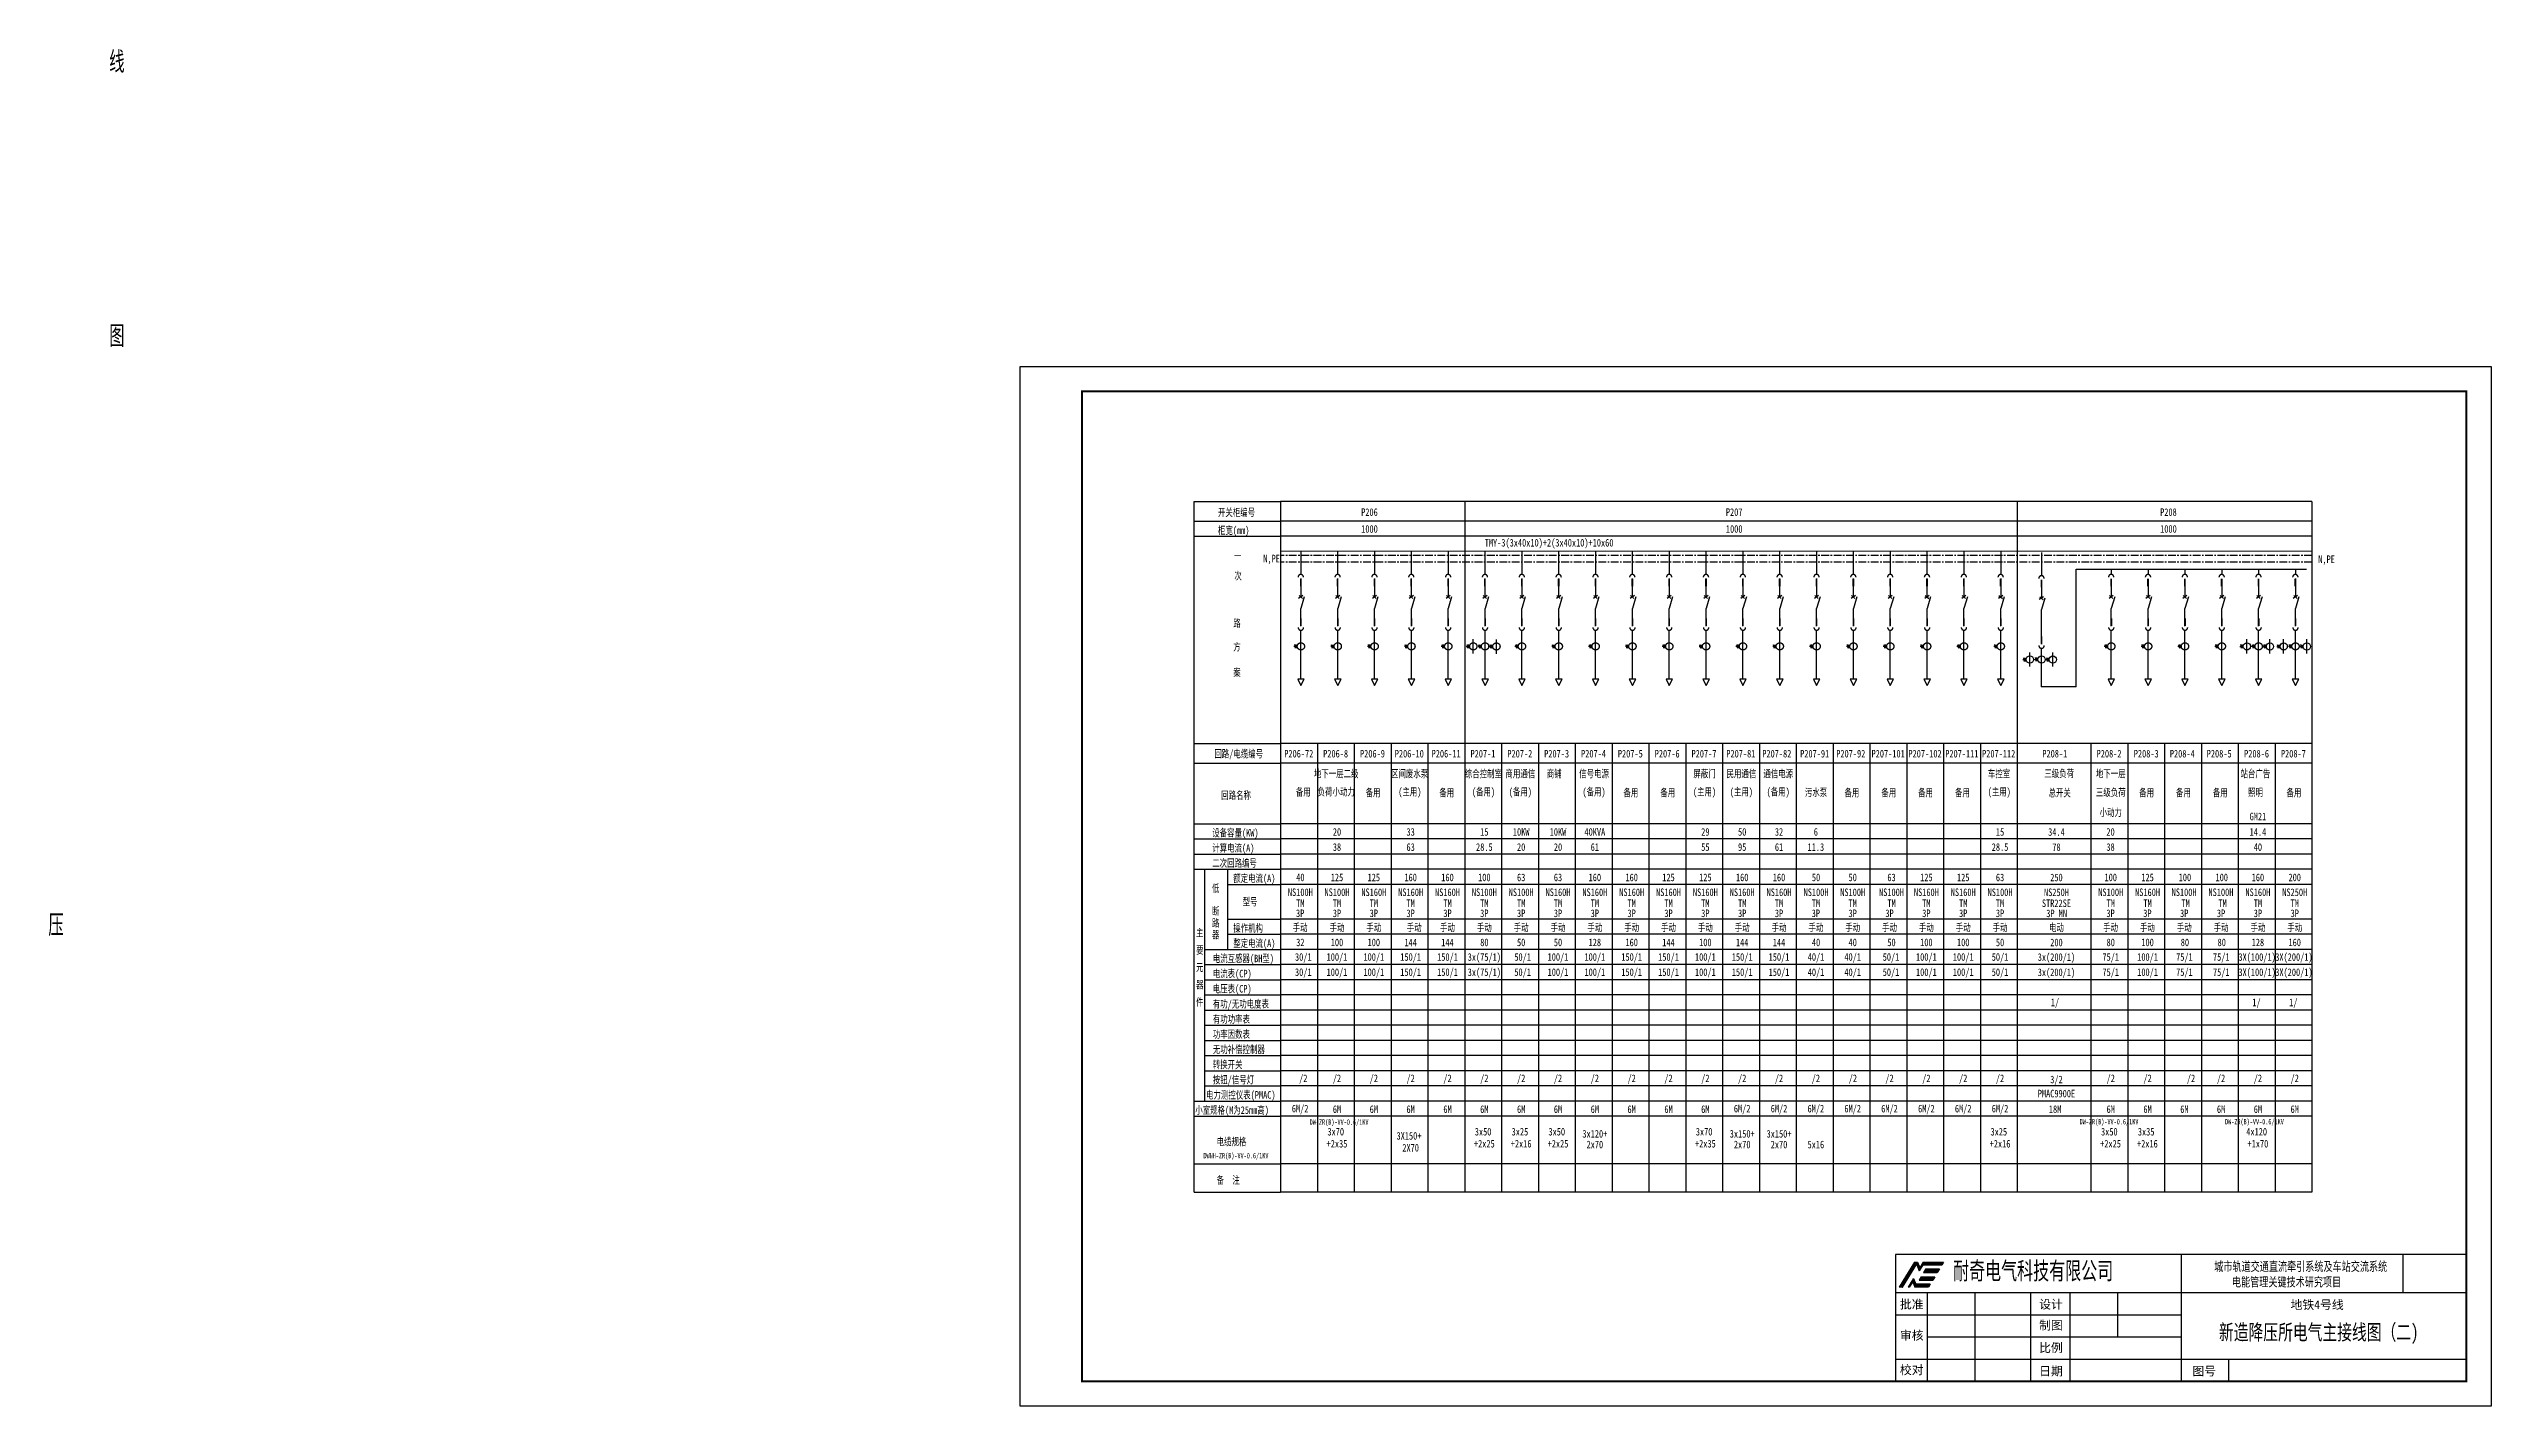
# Model space of a CAD drawing. Extents: x 681682 to 721130, y -39029 to -17097.
import ezdxf
from ezdxf.enums import TextEntityAlignment as Align

# ---------------------------------------------------------------- set-up
doc = ezdxf.new("R2010")
doc.units = 0
doc.header["$LTSCALE"] = 100
doc.header["$MEASUREMENT"] = 0
for name, pattern in [('ACAD_ISO03W100', [30, 12, -18]), ('CENTER', [2, 1.25, -0.25, 0.25, -0.25]), ('CONTINOUS', [2.5, 1.25, 0.25, 0.25, 0.25, 0.25, 0.25])]:
    doc.linetypes.add(name, pattern=pattern)
doc.layers.get('0').update_dxf_attribs({"color": 3, "linetype": 'CONTINUOUS'})
for name, color, linetype in [('01', 7, 'CONTINUOUS'), ('02', 1, 'CONTINUOUS'), ('1', 7, 'ACAD_ISO03W100'), ('11', 1, 'CONTINUOUS'), ('图框', 4, 'CONTINUOUS'), ('文字', 7, 'CONTINUOUS'), ('标注', 7, 'CONTINUOUS')]:
    doc.layers.add(name, color=color, linetype=linetype)
doc.styles.add('FSDBHZ', font='TXT.SHX', dxfattribs={"width": 0.707, "bigfont": 'HZFS.SHX'})
doc.styles.add('HT', font='simhei.ttf')
doc.styles.get("Standard").update_dxf_attribs({"font": 'COMPLEX', "width": 0.666667, "bigfont": 'DXT'})
doc.styles.add('WEN', font='', dxfattribs={"width": 0.7})
doc.styles.get('WEN').set_extended_font_data('SimSun')
pattern_1 = [(45, (965297.757, -248823.082), (-26.60573, 26.60573), [])]

msp = doc.modelspace()

# ---------------------------------------------------------------- texts
at = {"layer": '11'}
for s, height, style, width, p in [('线', 350, 'FSDBHZ', 0.707, (682657, -17485)), ('图', 350, 'FSDBHZ', 0.707, (682657, -21917)), ('柜宽(mm)', 122.5, 'WEN', 0.7, (700565, -24939)), ('开关柜编号', 122.5, 'WEN', 0.7, (700565, -24650)), ('一', 122, 'WEN', 0.7, (700825, -25353)), ('次', 122, 'WEN', 0.7, (700830, -25674)), ('路', 122, 'WEN', 0.7, (700813, -26439)), ('方', 122, 'WEN', 0.7, (700813, -26822)), ('案', 122, 'WEN', 0.7, (700813, -27234)), ('回路/电缆编号', 122.5, 'WEN', 0.7, (700507, -28550)), ('回路名称', 122.5, 'WEN', 0.7, (700618, -29219)), ('设备容量(KW)', 122.5, 'WEN', 0.7, (700473, -29826)), ('计算电流(A)', 122.5, 'WEN', 0.7, (700473, -30071)), ('二次回路编号', 122.5, 'WEN', 0.7, (700473, -30316)), ('低', 122, 'WEN', 0.7, (700469, -30722)), ('额定电流(A)', 122.5, 'WEN', 0.7, (700812, -30561)), ('压', 350, 'FSDBHZ', 0.707, (681674, -31433)), ('路', 122, 'WEN', 0.7, (700469, -31282)), ('断', 122, 'WEN', 0.7, (700469, -31092)), ('型号', 122.5, 'WEN', 0.7, (700964, -30941)), ('主', 122, 'WEN', 0.7, (700212, -31441)), ('器', 122, 'WEN', 0.7, (700469, -31473)), ('操作机构', 122.5, 'WEN', 0.7, (700812, -31366)), ('整定电流(A)', 122.5, 'WEN', 0.7, (700812, -31611)), ('元', 122, 'WEN', 0.7, (700212, -32001)), ('要', 122, 'WEN', 0.7, (700212, -31721)), ('电流互感器(BH型)', 122.5, 'WEN', 0.7, (700482, -31856)), ('器', 122, 'WEN', 0.7, (700212, -32281)), ('电流表(CP)', 122.5, 'WEN', 0.7, (700482, -32101)), ('电压表(CP)', 122.5, 'WEN', 0.7, (700481, -32346)), ('件', 122, 'WEN', 0.7, (700212, -32561)), ('有功/无功电度表', 122.5, 'WEN', 0.7, (700482, -32591)), ('有功功率表', 122.5, 'WEN', 0.7, (700482, -32836)), ('功率因数表', 122.5, 'WEN', 0.7, (700482, -33081)), ('转换开关', 122.5, 'WEN', 0.7, (700482, -33571)), ('无功补偿控制器', 122.5, 'WEN', 0.7, (700483, -33326)), ('电力测控仪表(PMAC)', 122.5, 'WEN', 0.7, (700373, -34061)), ('按钮/信号灯', 122.5, 'WEN', 0.7, (700482, -33816)), ('小室规格(M为25mm高)', 122.5, 'WEN', 0.7, (700199, -34306)), ('电缆规格', 122.5, 'WEN', 0.7, (700544, -34817)), ('备  注', 122.5, 'WEN', 0.7, (700544, -35437))]:
    msp.add_text(s, height=height, dxfattribs=dict(at, style=style, width=width)).set_placement(p)
at = {"layer": '11', "style": 'WEN', "width": 0.7}
for s, height, p in [('P206', 122.5, (703013, -24584)), ('1000', 122.5, (703013, -24856)), ('1000', 122.5, (708904, -24856)), ('P207', 122.5, (708904, -24584)), ('P208', 122.5, (715918, -24584, -732)), ('1000', 122.5, (715918, -24855, -732)), ('TMY-3(3x40x10)+2(3x40x10)+10x60', 122.5, (705914, -25087)), ('N,PE', 122.5, (701432, -25349)), ('N,PE', 122.5, (718472, -25360)), ('P206-72', 122.5, (701871, -28487)), ('地下一层二级', 122.5, (702475, -28805)), ('P206-8', 122.5, (702466, -28487)), ('P206-9', 122.5, (703061, -28487)), ('区间废水泵', 122.5, (703661, -28805)), ('P206-10', 122.5, (703656, -28487)), ('P206-11', 122.5, (704251, -28487)), ('综合控制室', 122.5, (704852, -28805)), ('P207-1', 122.5, (704846, -28487)), ('商用通信', 122.5, (705450, -28805)), ('P207-2', 122.5, (705441, -28487)), ('P207-3', 122.5, (706036, -28487)), ('商铺', 122.5, (705997, -28805)), ('信号电源', 122.5, (706640, -28805)), ('P207-4', 122.5, (706631, -28487)), ('P207-5', 122.5, (707226, -28487)), ('P207-6', 122.5, (707821, -28487)), ('P207-7', 122.5, (708416, -28487)), ('屏蔽门', 122.5, (708425, -28805)), ('民用通信', 122.5, (709020, -28805)), ('P207-81', 122.5, (709011, -28487)), ('通信电源', 122.5, (709615, -28805)), ('P207-82', 122.5, (709592, -28487)), ('P207-91', 122.5, (710204, -28487)), ('P207-92', 122.5, (710787, -28487)), ('P207-101', 122.5, (711391, -28487)), ('P207-102', 122.5, (711986, -28487)), ('P207-111', 122.5, (712581, -28487)), ('P207-112', 122.5, (713176, -28487)), ('车控室', 122.5, (713182, -28805)), ('P208-1', 122.5, (714082, -28487)), ('三级负荷', 122.5, (714153, -28802)), ('地下一层', 122.5, (714986, -28805)), ('P208-2', 122.5, (714959, -28487)), ('P208-3', 122.5, (715559, -28487)), ('P208-4', 122.5, (716142, -28487)), ('P208-5', 122.5, (716737, -28487)), ('站台广告', 122.5, (717324, -28805)), ('P208-6', 122.5, (717341, -28487)), ('P208-7', 122.5, (717936, -28487)), ('备用', 122.5, (701944, -29101)), ('负荷小动力', 122.5, (702475, -29099)), ('备用', 122.5, (703070, -29113)), ('(主用)', 122.5, (703665, -29108)), ('备用', 122.5, (704260, -29113)), ('(备用)', 122.5, (704855, -29108)), ('(备用)', 122.5, (705450, -29108)), ('(备用)', 122.5, (706640, -29108)), ('备用', 122.5, (707235, -29113)), ('备用', 122.5, (707830, -29113)), ('(主用)', 122.5, (708425, -29108)), ('(主用)', 122.5, (709020, -29108)), ('(备用)', 122.5, (709615, -29108)), ('污水泵', 122.5, (710226, -29109)), ('备用', 122.5, (710805, -29113)), ('备用', 122.5, (711400, -29113)), ('备用', 122.5, (711995, -29113)), ('备用', 122.5, (712590, -29113)), ('(主用)', 122.5, (713185, -29108)), ('总开关', 122.5, (714161, -29115)), ('三级负荷', 122.5, (714986, -29108)), ('备用', 122.5, (715565, -29113)), ('备用', 122.5, (716160, -29113)), ('备用', 122.5, (716755, -29113)), ('照明', 122.5, (717324, -29112)), ('备用', 122.5, (717945, -29113)), ('小动力', 122.5, (714986, -29431)), ('GM21', 122.5, (717363, -29501)), ('38', 122.5, (702488, -29996)), ('20', 122.5, (702488, -29751)), ('33', 122.5, (703678, -29751)), ('63', 122.5, (703678, -29996)), ('28.5', 122.5, (704868, -29996)), ('15', 122.5, (704868, -29751)), ('10KW', 122.5, (705463, -29751)), ('20', 122.5, (705463, -29996)), ('10KW', 122.5, (706058, -29751)), ('20', 122.5, (706058, -29996)), ('40KVA', 122.5, (706653, -29751)), ('61', 122.5, (706653, -29996)), ('55', 122.5, (708438, -29996)), ('29', 122.5, (708438, -29751)), ('50', 122.5, (709033, -29751)), ('95', 122.5, (709033, -29996)), ('32', 122.5, (709628, -29751)), ('61', 122.5, (709628, -29996)), ('11.3', 122.5, (710223, -29996)), ('6', 122, (710223, -29751)), ('28.5', 122.5, (713198, -29996)), ('15', 122.5, (713198, -29751)), ('34.4', 122.5, (714109, -29752)), ('78', 122.5, (714109, -29997)), ('38', 122.5, (714983, -29996)), ('20', 122.5, (714983, -29751)), ('14.4', 122.5, (717363, -29751)), ('40', 122.5, (717363, -29996)), ('NS100H', 122.5, (701896, -30725)), ('40', 122.5, (701896, -30486)), ('NS100H', 122.5, (702488, -30725)), ('125', 122.5, (702488, -30486)), ('NS160H', 122.5, (703083, -30725)), ('125', 122.5, (703083, -30486)), ('NS160H', 122.5, (703678, -30725)), ('160', 122.5, (703678, -30486)), ('NS160H', 122.5, (704273, -30725)), ('160', 122.5, (704273, -30486)), ('NS100H', 122.5, (704868, -30725)), ('100', 122.5, (704868, -30486)), ('NS100H', 122.5, (705463, -30725)), ('63', 122.5, (705463, -30486)), ('NS160H', 122.5, (706058, -30725)), ('63', 122.5, (706058, -30486)), ('NS160H', 122.5, (706653, -30725)), ('160', 122.5, (706653, -30486)), ('NS160H', 122.5, (707248, -30725)), ('160', 122.5, (707248, -30486)), ('NS160H', 122.5, (707843, -30725)), ('125', 122.5, (707843, -30486)), ('NS160H', 122.5, (708438, -30725)), ('125', 122.5, (708438, -30486)), ('NS160H', 122.5, (709033, -30725)), ('160', 122.5, (709033, -30486)), ('NS160H', 122.5, (709628, -30725)), ('160', 122.5, (709628, -30486)), ('NS100H', 122.5, (710226, -30725)), ('50', 122.5, (710226, -30486)), ('NS100H', 122.5, (710818, -30725)), ('50', 122.5, (710818, -30486)), ('NS100H', 122.5, (711445, -30725)), ('63', 122.5, (711445, -30486)), ('NS160H', 122.5, (712008, -30725)), ('125', 122.5, (712008, -30486)), ('NS160H', 122.5, (712603, -30725)), ('125', 122.5, (712603, -30486)), ('NS100H', 122.5, (713198, -30725)), ('63', 122.5, (713198, -30486)), ('NS250H', 122.5, (714109, -30726)), ('250', 122.5, (714109, -30487)), ('NS100H', 122.5, (714986, -30725)), ('100', 122.5, (714986, -30486)), ('NS160H', 122.5, (715581, -30725)), ('125', 122.5, (715581, -30486)), ('NS100H', 122.5, (716171, -30725)), ('100', 122.5, (716184, -30486)), ('NS100H', 122.5, (716766, -30725)), ('100', 122.5, (716779, -30486)), ('NS160H', 122.5, (717363, -30725)), ('160', 122.5, (717363, -30486)), ('NS250H', 122.5, (717958, -30725)), ('3P', 122.5, (701893, -31066)), ('TM', 122.5, (701896, -30902)), ('TM', 122.5, (702488, -30902)), ('3P', 122.5, (702488, -31066)), ('TM', 122.5, (703083, -30902)), ('3P', 122.5, (703083, -31066)), ('TM', 122.5, (703678, -30902)), ('3P', 122.5, (703678, -31066)), ('TM', 122.5, (704273, -30902)), ('3P', 122.5, (704273, -31066)), ('TM', 122.5, (704868, -30902)), ('3P', 122.5, (704868, -31066)), ('TM', 122.5, (705463, -30902)), ('3P', 122.5, (705463, -31066)), ('TM', 122.5, (706058, -30902)), ('3P', 122.5, (706058, -31066)), ('TM', 122.5, (706653, -30902)), ('3P', 122.5, (706653, -31066)), ('TM', 122.5, (707248, -30902)), ('3P', 122.5, (707248, -31066)), ('TM', 122.5, (707843, -30902)), ('3P', 122.5, (707843, -31066)), ('TM', 122.5, (708438, -30902)), ('3P', 122.5, (708438, -31066)), ('TM', 122.5, (709033, -30902)), ('3P', 122.5, (709033, -31066)), ('TM', 122.5, (709628, -30902)), ('3P', 122.5, (709628, -31066)), ('3P', 122.5, (710223, -31066)), ('TM', 122.5, (710226, -30902)), ('TM', 122.5, (710818, -30902)), ('3P', 122.5, (710818, -31066)), ('3P', 122.5, (711413, -31066)), ('TM', 122.5, (711445, -30902)), ('TM', 122.5, (712008, -30902)), ('3P', 122.5, (712008, -31066)), ('TM', 122.5, (712603, -30902)), ('3P', 122.5, (712603, -31066)), ('TM', 122.5, (713198, -30902)), ('3P', 122.5, (713198, -31066)), ('STR22SE', 122.5, (714109, -30903)), ('3P MN', 122.5, (714112, -31067)), ('3P', 122.5, (714983, -31066)), ('TM', 122.5, (714986, -30902)), ('3P', 122.5, (715578, -31066)), ('TM', 122.5, (715581, -30902)), ('3P', 122.5, (716173, -31066)), ('TM', 122.5, (716196, -30902)), ('3P', 122.5, (716768, -31066)), ('TM', 122.5, (716791, -30902)), ('TM', 122.5, (717363, -30902)), ('3P', 122.5, (717363, -31066)), ('TM', 122.5, (717958, -30902)), ('3P', 122.5, (717958, -31066)), ('手动', 122.5, (701893, -31291)), ('32', 122.5, (701896, -31536)), ('手动', 122.5, (702488, -31291)), ('100', 122.5, (702488, -31536)), ('手动', 122.5, (703083, -31291)), ('100', 122.5, (703083, -31536)), ('144', 122.5, (703678, -31536)), ('手动', 122.5, (703735, -31291)), ('手动', 122.5, (704273, -31291)), ('144', 122.5, (704273, -31536)), ('手动', 122.5, (704868, -31291)), ('80', 122.5, (704868, -31536)), ('手动', 122.5, (705463, -31291)), ('50', 122.5, (705463, -31536)), ('手动', 122.5, (706058, -31291)), ('手动', 122.5, (706653, -31291)), ('128', 122.5, (706653, -31536)), ('手动', 122.5, (707248, -31291)), ('160', 122.5, (707248, -31536)), ('手动', 122.5, (707843, -31291)), ('144', 122.5, (707843, -31536)), ('手动', 122.5, (708438, -31291)), ('100', 122.5, (708438, -31536)), ('手动', 122.5, (709033, -31291)), ('144', 122.5, (709033, -31536)), ('手动', 122.5, (709628, -31291)), ('144', 122.5, (709628, -31536)), ('手动', 122.5, (710223, -31291)), ('40', 122.5, (710226, -31536)), ('手动', 122.5, (710818, -31291)), ('40', 122.5, (710818, -31536)), ('手动', 122.5, (711413, -31291)), ('50', 122.5, (711445, -31536)), ('手动', 122.5, (712008, -31291)), ('100', 122.5, (712008, -31536)), ('手动', 122.5, (712603, -31291)), ('100', 122.5, (712603, -31536)), ('手动', 122.5, (713198, -31291)), ('50', 122.5, (713198, -31536)), ('电动', 122.5, (714109, -31292)), ('200', 122.5, (714109, -31537)), ('手动', 122.5, (714983, -31291)), ('80', 122.5, (714986, -31536)), ('手动', 122.5, (715578, -31291)), ('100', 122.5, (715581, -31536)), ('手动', 122.5, (716173, -31291)), ('80', 122.5, (716184, -31536)), ('手动', 122.5, (716768, -31291)), ('80', 122.5, (716779, -31536)), ('手动', 122.5, (717363, -31291)), ('128', 122.5, (717363, -31536)), ('手动', 122.5, (717958, -31291)), ('30/1', 122.5, (701944, -31781)), ('30/1', 122.5, (701944, -32026)), ('100/1', 122.5, (702488, -31781)), ('100/1', 122.5, (702488, -32026)), ('100/1', 122.5, (703083, -31781)), ('100/1', 122.5, (703083, -32026)), ('150/1', 122.5, (703678, -31781)), ('150/1', 122.5, (703678, -32026)), ('150/1', 122.5, (704273, -31781)), ('150/1', 122.5, (704273, -32026)), ('3x(75/1)', 122.5, (704868, -31781)), ('3x(75/1)', 122.5, (704868, -32026)), ('50/1', 122.5, (705487, -31781)), ('50/1', 122.5, (705487, -32026)), ('100/1', 122.5, (706058, -31781)), ('100/1', 122.5, (706058, -32026)), ('100/1', 122.5, (706653, -31781)), ('100/1', 122.5, (706653, -32026)), ('150/1', 122.5, (707248, -31781)), ('150/1', 122.5, (707248, -32026)), ('150/1', 122.5, (707843, -31781)), ('150/1', 122.5, (707843, -32026)), ('100/1', 122.5, (708438, -31781)), ('100/1', 122.5, (708438, -32026)), ('150/1', 122.5, (709033, -31781)), ('150/1', 122.5, (709033, -32026)), ('150/1', 122.5, (709628, -31781)), ('150/1', 122.5, (709628, -32026)), ('40/1', 122.5, (710226, -31781)), ('40/1', 122.5, (710226, -32026)), ('40/1', 122.5, (710818, -31781)), ('40/1', 122.5, (710818, -32026)), ('50/1', 122.5, (711437, -31781)), ('50/1', 122.5, (711437, -32026)), ('100/1', 122.5, (712008, -31781)), ('100/1', 122.5, (712008, -32026)), ('100/1', 122.5, (712603, -31781)), ('100/1', 122.5, (712603, -32026)), ('50/1', 122.5, (713198, -31781)), ('50/1', 122.5, (713198, -32026)), ('3x(200/1)', 122.5, (714109, -31782)), ('3x(200/1)', 122.5, (714109, -32027)), ('75/1', 122.5, (714986, -31781)), ('75/1', 122.5, (714986, -32026)), ('100/1', 122.5, (715581, -31781)), ('100/1', 122.5, (715581, -32026)), ('75/1', 122.5, (716176, -31781)), ('75/1', 122.5, (716176, -32026)), ('75/1', 122.5, (716771, -31781)), ('75/1', 122.5, (716771, -32026)), ('3X(100/1)', 122.5, (717350, -31781)), ('3X(100/1)', 122.5, (717350, -32026)), ('3X(200/1)', 122.5, (717945, -31781)), ('3X(200/1)', 122.5, (717945, -32026)), ('1/', 122.5, (714085, -32515, -732)), ('1/', 122.5, (717340, -32515, -732)), ('1/', 122.5, (717935, -32515, -732)), ('/2', 122.5, (701944, -33741)), ('/2', 122.5, (702488, -33741)), ('/2', 122.5, (703083, -33741)), ('/2', 122.5, (703678, -33741)), ('/2', 122.5, (704273, -33741)), ('/2', 122.5, (704868, -33741)), ('/2', 122.5, (705463, -33741)), ('/2', 122.5, (706058, -33741)), ('/2', 122.5, (706653, -33741)), ('/2', 122.5, (707248, -33741)), ('/2', 122.5, (707843, -33741)), ('/2', 122.5, (708438, -33741)), ('/2', 122.5, (709033, -33741)), ('/2', 122.5, (709628, -33741)), ('/2', 122.5, (710223, -33741)), ('/2', 122.5, (710821, -33741)), ('/2', 122.5, (711413, -33741)), ('/2', 122.5, (712008, -33741)), ('/2', 122.5, (712603, -33741)), ('/2', 122.5, (713198, -33741)), ('PMAC9900E', 122.5, (714109, -33978)), ('3/2', 122.5, (714109, -33760)), ('/2', 122.5, (714986, -33741)), ('/2', 122.5, (715581, -33741)), ('/2', 122.5, (716283, -33741)), ('/2', 122.5, (716768, -33741)), ('/2', 122.5, (717363, -33741)), ('/2', 122.5, (717958, -33741)), ('6M/2', 122.5, (701893, -34231)), ('6M', 122.5, (702488, -34231)), ('6M', 122.5, (703083, -34231)), ('6M', 122.5, (703678, -34231)), ('6M', 122.5, (704273, -34231)), ('6M', 122.5, (704868, -34231)), ('6M', 122.5, (705463, -34231)), ('6M', 122.5, (706058, -34231)), ('6M', 122.5, (706653, -34231)), ('6M', 122.5, (707248, -34231)), ('6M', 122.5, (707843, -34231)), ('6M', 122.5, (708438, -34231)), ('6M/2', 122.5, (709033, -34231)), ('6M/2', 122.5, (709628, -34231)), ('6M/2', 122.5, (710223, -34231)), ('6M/2', 122.5, (710818, -34231)), ('6M/2', 122.5, (711413, -34231)), ('6M/2', 122.5, (712008, -34231)), ('6M/2', 122.5, (712603, -34231)), ('6M/2', 122.5, (713198, -34231)), ('18M', 122.5, (714087, -34231)), ('6M', 122.5, (714986, -34231)), ('6M', 122.5, (715581, -34231)), ('6M', 122.5, (716176, -34231)), ('6M', 122.5, (716768, -34231)), ('6M', 122.5, (717363, -34231)), ('6M', 122.5, (717958, -34231)), ('DW-ZR(B)-VV-0.6/1KV', 87.5, (702522, -34445)), ('3x70', 122.5, (702468, -34595)), ('3X150+', 122.5, (703651, -34662)), ('3x50', 122.5, (704848, -34595)), ('3x25', 122.5, (705443, -34595)), ('3x50', 122.5, (706038, -34595)), ('3x120+', 122.5, (706653, -34629)), ('3x70', 122.5, (708418, -34595)), ('3x150+', 122.5, (709033, -34629)), ('3x150+', 122.5, (709628, -34629)), ('3x25', 122.5, (713178, -34595)), ('DW-ZR(B)-VV-0.6/1KV', 87.5, (714958, -34439)), ('3x50', 122.5, (714963, -34595)), ('3x35', 122.5, (715558, -34595)), ('DW-ZR(B)-VV-0.6/1KV', 87.5, (717307, -34439)), ('4x120', 122.5, (717343, -34595)), ('DWNH-ZR(B)-VV-0.6/1KV', 87.5, (700856, -34988)), ('+2x35', 122.5, (702488, -34789)), ('2X70', 122.5, (703678, -34854)), ('+2x25', 122.5, (704868, -34789)), ('+2x16', 122.5, (705463, -34789)), ('+2x25', 122.5, (706058, -34789)), ('2x70', 122.5, (706653, -34802)), ('+2x35', 122.5, (708438, -34789)), ('2x70', 122.5, (709033, -34802)), ('2x70', 122.5, (709628, -34802)), ('5x16', 122.5, (710223, -34802)), ('+2x16', 122.5, (713198, -34789)), ('+2x25', 122.5, (714983, -34789)), ('+2x16', 122.5, (715578, -34789)), ('+1x70', 122.5, (717363, -34789))]:
    msp.add_text(s, height=height, dxfattribs=at).set_placement(p, align=Align.MIDDLE)
at = {"layer": '11', "color": 2, "style": 'WEN', "width": 0.7}
for s, p in [('200', (717958, -30486)), ('50', (706058, -31536)), ('160', (717958, -31536))]:
    msp.add_text(s, height=122.5, dxfattribs=at).set_placement(p, align=Align.MIDDLE)
at = {"layer": '文字', "color": 7, "ltscale": 0.2, "style": 'WEN', "width": 0.7}
msp.add_text('新造降压所电气主接线图（二)', height=250, dxfattribs=at).set_placement((718345, -37958), align=Align.CENTER)
at = {"layer": '标注', "linetype": 'CONTINOUS', "insert": (716658, -36695), "char_height": 150, "attachment_point": 1, "style": 'WEN'}
msp.add_mtext_dynamic_manual_height_columns('城市轨道交通直流牵引系统及车站交流系统\\P    电能管理关键技术研究项目', width=3585.75, gutter_width=25, heights=[0], dxfattribs=at)

# ---------------------------------------------------------------- blocks, each defined once
blk = doc.blocks.new('图框')
at = {"layer": '图框'}
h = blk.add_hatch(dxfattribs=at)
h.set_pattern_fill('ANSI31', color=5, scale=11.850767)
h.set_pattern_definition(pattern_1)
h.paths.add_polyline_path([(1013864, -235026), (1013937, -234905), (1013353, -234905), (1013257, -234665), (1013039, -235026), (1013091, -235026), (1013227, -234800), (1013318, -235026)], flags=17)
h.paths.add_polyline_path([(1012684, -235026), (1012807, -235026), (1013380, -234075), (1013493, -234358), (1013636, -234122), (1014409, -234122), (1014474, -234014), (1013649, -234014), (1013511, -234242), (1013420, -234014), (1013294, -234014)])
h = blk.add_hatch(dxfattribs=at)
h.set_pattern_fill('ANSI31', color=256, scale=11.850767)
h.set_pattern_definition(pattern_1)
h.paths.add_polyline_path([(1014312, -234282), (1013758, -234282), (1013666, -234434), (1014220, -234434)])
h.paths.add_polyline_path([(1014121, -234599), (1013567, -234599), (1013483, -234738), (1014037, -234738)])
h = blk.add_hatch(dxfattribs=at)
h.set_pattern_fill('ANSI31', color=3, scale=11.850767)
h.set_pattern_definition(pattern_1)
h.paths.add_polyline_path([(1013758, -234282), (1013666, -234434), (1014220, -234434), (1014312, -234282)])
h.paths.add_polyline_path([(1013567, -234599), (1013483, -234738), (1014037, -234738), (1014121, -234599)])
for p, q in [((1012536, -233704), (1012536, -238826)), ((1024062, -233704), (1024062, -238826)), ((1033026, -233704), (1033026, -235240)), ((1035587, -238826), (1035587, -233704)), ((1013294, -234014), (1012684, -235026)), ((1013380, -234075), (1012807, -235026)), ((1013257, -234665), (1013039, -235026)), ((1013257, -234665), (1013353, -234905)), ((1013294, -234014), (1013417, -234014)), ((1013380, -234075), (1013493, -234358)), ((1013420, -234014), (1013511, -234242)), ((1013567, -234599), (1013483, -234738)), ((1013636, -234122), (1013493, -234358)), ((1013649, -234014), (1013511, -234242)), ((1013567, -234599), (1014121, -234599)), ((1013636, -234122), (1014409, -234122)), ((1013649, -234014), (1014474, -234014)), ((1013758, -234282), (1013666, -234434)), ((1013666, -234434), (1014220, -234434)), ((1013758, -234282), (1014312, -234282)), ((1014121, -234599), (1014037, -234738)), ((1014312, -234282), (1014220, -234434)), ((1014474, -234014), (1014409, -234122)), ((1012536, -235240), (1024062, -235240)), ((1012807, -235026), (1012684, -235026)), ((1013091, -235026), (1013039, -235026)), ((1013227, -234800), (1013091, -235026)), ((1013227, -234800), (1013318, -235026)), ((1013864, -235026), (1013318, -235026)), ((1013937, -234905), (1013353, -234905)), ((1013483, -234738), (1014037, -234738)), ((1013817, -235240), (1013817, -238826)), ((1013937, -234905), (1013864, -235026)), ((1015737, -235240), (1015737, -238826)), ((1017985, -235240), (1017985, -237033)), ((1019579, -235240), (1019579, -238826)), ((1021500, -235240), (1021500, -237033)), ((1024062, -235240), (1035587, -235240)), ((1012536, -236137), (1024062, -236137)), ((1013817, -237033), (1024062, -237033)), ((1024062, -237033), (1024062, -237033)), ((1012536, -237930), (1024062, -237930)), ((1024062, -237930), (1035587, -237930)), ((1025982, -237930), (1025982, -238826)), ((1012536, -238826), (1035587, -238826))]:
    blk.add_line(p, q, dxfattribs=at)
at = {"layer": '图框', "lineweight": 30}
for p, q in [((1035587, -233704), (1012536, -233704)), ((1012536, -233704), (1012536, -238826))]:
    blk.add_line(p, q, dxfattribs=at)
at = {"layer": '图框', "linetype": 'CONTINOUS'}
for p, q in [((1017985, -237033), (1017985, -238826)), ((1021500, -238826), (1021500, -238826))]:
    blk.add_line(p, q, dxfattribs=at)
at = {"layer": '图框', "color": 0, "ltscale": 0.2, "style": 'HT'}
for s, p in [('批准', (1012711, -235889)), ('设计', (1018334, -235889)), ('地铁4号线', (1028485, -235907)), ('制图', (1018334, -236736)), ('审核', (1012711, -237145)), ('比例', (1018334, -237647)), ('校对', (1012711, -238539)), ('日期', (1018334, -238589)), ('图号', (1024520, -238589))]:
    blk.add_text(s, height=350, dxfattribs=at).set_placement(p)
at = {"layer": '图框', "color": 0, "insert": (1014858, -234002), "char_height": 711.05, "attachment_point": 1}
blk.add_mtext_dynamic_manual_height_columns('{\\fSimSun|b0|i0|c134|p2;耐奇电气科技有限公司}', width=8427.24, gutter_width=12.5, heights=[0], dxfattribs=at)

# ---------------------------------------------------------------- linework, layer by layer
at = {"const_width": 18.3}
for points, elevation in [([(718236, -25213), (701576, -25213)], -732), ([(718152, -25507), (714425, -25507)], -898)]:
    msp.add_lwpolyline(points, dxfattribs=dict(at, elevation=elevation))
at = {"layer": '01'}
for p, q in [((700179, -24414), (701576, -24414)), ((700179, -35569), (700179, -24414)), ((701576, -24414), (701576, -35569)), ((718236, -24414), (701576, -24414)), ((701576, -24414), (701576, -35569)), ((704551, -24414), (704551, -35569)), ((713476, -24414), (713476, -35569)), ((718236, -24414), (718236, -35569)), ((718236, -24414), (718236, -35569)), ((700179, -35569), (701576, -35569)), ((718236, -35569), (701576, -35569))]:
    msp.add_line(p, q, dxfattribs=at)
at = {"layer": '01', "color": 3, "linetype": 'CENTER'}
for p, q in [((718236, -25286), (701576, -25286)), ((718236, -25391), (701576, -25391))]:
    msp.add_line(p, q, dxfattribs=at)
at = {"layer": '02'}
for p, q in [((700179, -24729), (701576, -24729)), ((718236, -24729), (701576, -24729)), ((700179, -24974), (701576, -24974)), ((718236, -24974), (701576, -24974)), ((714425, -27404, -896), (714425, -25507, -896)), ((717072, -26754, -1796), (717127, -26754, -1796)), ((717081, -26724, -1796), (717095, -26784, -1796)), ((717102, -26724, -1796), (717115, -26784, -1796)), ((717183, -26868, -1796), (717183, -26638, -1796)), ((717445, -26753, -1796), (717499, -26753, -1796)), ((717454, -26724, -1796), (717467, -26784, -1796)), ((717474, -26724, -1796), (717488, -26784, -1796)), ((717556, -26868, -1796), (717556, -26637, -1796)), ((717667, -26754, -1796), (717722, -26754, -1796)), ((717676, -26724, -1796), (717690, -26784, -1796)), ((717697, -26724, -1796), (717710, -26784, -1796)), ((717778, -26868, -1796), (717778, -26638, -1796)), ((718040, -26753, -1796), (718094, -26753, -1796)), ((718049, -26724, -1796), (718062, -26784, -1796)), ((718069, -26724, -1796), (718083, -26784, -1796)), ((718151, -26868, -1796), (718151, -26637, -1796)), ((713566, -26966, -1695), (713621, -26966, -1695)), ((713575, -26936, -1695), (713588, -26996, -1695)), ((713596, -26936, -1695), (713609, -26996, -1695)), ((713677, -27080, -1695), (713677, -26849, -1695)), ((713756, -26962, -1695), (713811, -26962, -1695)), ((713765, -26933, -1695), (713778, -26993, -1695)), ((713785, -26933, -1695), (713799, -26993, -1695)), ((713938, -26965, -1695), (713993, -26965, -1695)), ((713948, -26936, -1695), (713961, -26996, -1695)), ((713968, -26936, -1695), (713981, -26996, -1695)), ((714050, -27080, -1695), (714050, -26849, -1695)), ((700179, -28324), (701576, -28324)), ((718236, -28324), (701576, -28324)), ((702171, -28324), (702171, -35569)), ((702766, -28324), (702766, -35569)), ((703361, -28324), (703361, -35569)), ((703956, -28324), (703956, -35569)), ((705146, -28324), (705146, -35569)), ((705741, -28324), (705741, -35569)), ((706336, -28324), (706336, -35569)), ((706931, -28324), (706931, -35569)), ((707526, -28324), (707526, -35569)), ((708121, -28324), (708121, -35569)), ((708716, -28324), (708716, -35569)), ((709311, -28324), (709311, -35569)), ((709906, -28324), (709906, -35569)), ((710501, -28324), (710501, -35569)), ((711096, -28324), (711096, -35569)), ((711691, -28324), (711691, -35569)), ((712286, -28324), (712286, -35569)), ((712881, -28324), (712881, -35569)), ((714666, -28324), (714666, -35569)), ((714666, -28324), (714666, -35569)), ((715261, -28324), (715261, -35569)), ((715856, -28324), (715856, -35569)), ((716451, -28324), (716451, -35569)), ((717046, -28324), (717046, -35569)), ((717641, -28324), (717641, -35569)), ((700179, -28639), (701576, -28639)), ((718236, -28639), (701576, -28639)), ((700179, -29619), (701576, -29619)), ((700179, -29864), (701576, -29864)), ((718236, -29619), (701576, -29619)), ((718236, -29864), (701576, -29864)), ((700179, -30109), (701576, -30109)), ((700179, -30354), (701576, -30354)), ((718236, -30109), (701576, -30109)), ((718236, -30354), (701576, -30354)), ((700721, -30599), (701576, -30599)), ((718236, -30599), (701576, -30599)), ((700721, -31159), (701576, -31159)), ((718236, -31159), (701576, -31159)), ((700721, -31404), (701576, -31404)), ((718236, -31404), (701576, -31404)), ((700354, -31649), (701576, -31649)), ((700354, -31894), (701576, -31894)), ((718236, -31649), (701576, -31649)), ((718236, -31894), (701576, -31894)), ((700354, -32139), (701576, -32139)), ((718236, -32139), (701576, -32139)), ((700354, -32384), (701576, -32384)), ((700354, -32629), (701576, -32629)), ((718236, -32384), (701576, -32384)), ((718236, -32629), (701576, -32629)), ((700354, -32874), (701576, -32874)), ((700354, -33119), (701576, -33119)), ((718236, -32874), (701576, -32874)), ((718236, -33119), (701576, -33119)), ((700354, -33364), (701576, -33364)), ((718236, -33364), (701576, -33364)), ((700354, -33609), (701576, -33609)), ((700354, -33854), (701576, -33854)), ((718236, -33609), (701576, -33609)), ((718236, -33854), (701576, -33854)), ((700179, -34099), (701576, -34099)), ((718236, -34099), (701576, -34099)), ((700179, -34344), (701576, -34344)), ((718236, -34344), (701576, -34344)), ((700179, -35114), (701576, -35114)), ((718236, -35114), (701576, -35114))]:
    msp.add_line(p, q, dxfattribs=at)
at = {"layer": '02', "color": 1}
for p, q in [((714425, -27404, -896), (713864, -27404, -795)), ((713869, -27404, -797), (713869, -27299, -797))]:
    msp.add_line(p, q, dxfattribs=at)
at = {"layer": '02'}
for centre in [(717185, -26752, -1796), (717558, -26754, -1796), (717780, -26752, -1796), (718153, -26754, -1796), (713679, -26964, -1695), (713869, -26964, -1695), (714051, -26966, -1695)]:
    msp.add_circle(centre, 58.2, dxfattribs=at)
at = {"layer": '1'}
for p, q in [((701903, -25219, -898), (701903, -25592, -898)), ((702498, -25219, -898), (702498, -25592, -898)), ((703093, -25219, -898), (703093, -25592, -898)), ((703688, -25219, -898), (703688, -25592, -898)), ((704283, -25219, -898), (704283, -25592, -898)), ((704878, -25219, -898), (704878, -25592, -898)), ((705473, -25219, -898), (705473, -25592, -898)), ((706068, -25219, -898), (706068, -25592, -898)), ((706663, -25219, -898), (706663, -25592, -898)), ((707258, -25219, -898), (707258, -25592, -898)), ((707853, -25219, -898), (707853, -25592, -898)), ((708448, -25219, -898), (708448, -25592, -898)), ((709043, -25219, -898), (709043, -25592, -898)), ((709638, -25219, -898), (709638, -25592, -898)), ((710233, -25219, -898), (710233, -25592, -898)), ((710828, -25219, -898), (710828, -25592, -898)), ((711423, -25219, -898), (711423, -25592, -898)), ((712018, -25219, -898), (712018, -25592, -898)), ((712613, -25219, -898), (712613, -25592, -898)), ((713208, -25219, -898), (713208, -25592, -898)), ((713867, -25238, -797), (713867, -25610, -797)), ((714993, -25507, -898), (714993, -25592, -898)), ((715588, -25507, -898), (715588, -25592, -898)), ((716183, -25507, -898), (716183, -25592, -898)), ((716778, -25507, -898), (716778, -25592, -898)), ((717373, -25507, -898), (717373, -25592, -898)), ((717968, -25507, -898), (717968, -25592, -898)), ((701937, -25932, -898), (701869, -25979, -898)), ((701876, -25932, -898), (701930, -25979, -898)), ((701903, -25657, -898), (701903, -25767, -898)), ((701903, -25708, -898), (701903, -25955, -898)), ((701903, -25708, -898), (701903, -25955, -898)), ((701960, -25954, -898), (701905, -26140, -898)), ((702532, -25932, -898), (702464, -25979, -898)), ((702471, -25932, -898), (702525, -25979, -898)), ((702498, -25657, -898), (702498, -25767, -898)), ((702498, -25708, -898), (702498, -25955, -898)), ((702498, -25708, -898), (702498, -25955, -898)), ((702555, -25954, -898), (702500, -26140, -898)), ((703127, -25932, -898), (703059, -25979, -898)), ((703066, -25932, -898), (703120, -25979, -898)), ((703093, -25657, -898), (703093, -25767, -898)), ((703093, -25708, -898), (703093, -25955, -898)), ((703093, -25708, -898), (703093, -25955, -898)), ((703150, -25954, -898), (703095, -26140, -898)), ((703722, -25932, -898), (703654, -25979, -898)), ((703661, -25932, -898), (703715, -25979, -898)), ((703688, -25657, -898), (703688, -25767, -898)), ((703688, -25708, -898), (703688, -25955, -898)), ((703688, -25708, -898), (703688, -25955, -898)), ((703745, -25954, -898), (703690, -26140, -898)), ((704317, -25932, -898), (704249, -25979, -898)), ((704256, -25932, -898), (704310, -25979, -898)), ((704283, -25657, -898), (704283, -25767, -898)), ((704283, -25708, -898), (704283, -25955, -898)), ((704283, -25708, -898), (704283, -25955, -898)), ((704340, -25954, -898), (704285, -26140, -898)), ((704912, -25932, -898), (704844, -25979, -898)), ((704851, -25932, -898), (704905, -25979, -898)), ((704878, -25657, -898), (704878, -25767, -898)), ((704878, -25708, -898), (704878, -25955, -898)), ((704878, -25708, -898), (704878, -25955, -898)), ((704935, -25954, -898), (704880, -26140, -898)), ((705507, -25932, -898), (705439, -25979, -898)), ((705446, -25932, -898), (705500, -25979, -898)), ((705473, -25657, -898), (705473, -25767, -898)), ((705473, -25708, -898), (705473, -25955, -898)), ((705473, -25708, -898), (705473, -25955, -898)), ((705530, -25954, -898), (705475, -26140, -898)), ((706102, -25932, -898), (706034, -25979, -898)), ((706041, -25932, -898), (706095, -25979, -898)), ((706068, -25657, -898), (706068, -25767, -898)), ((706068, -25708, -898), (706068, -25955, -898)), ((706068, -25708, -898), (706068, -25955, -898)), ((706125, -25954, -898), (706070, -26140, -898)), ((706697, -25932, -898), (706629, -25979, -898)), ((706636, -25932, -898), (706690, -25979, -898)), ((706663, -25657, -898), (706663, -25767, -898)), ((706663, -25708, -898), (706663, -25955, -898)), ((706663, -25708, -898), (706663, -25955, -898)), ((706720, -25954, -898), (706665, -26140, -898)), ((707292, -25932, -898), (707224, -25979, -898)), ((707231, -25932, -898), (707285, -25979, -898)), ((707258, -25657, -898), (707258, -25767, -898)), ((707258, -25708, -898), (707258, -25955, -898)), ((707258, -25708, -898), (707258, -25955, -898)), ((707315, -25954, -898), (707260, -26140, -898)), ((707887, -25932, -898), (707819, -25979, -898)), ((707826, -25932, -898), (707880, -25979, -898)), ((707853, -25657, -898), (707853, -25767, -898)), ((707853, -25708, -898), (707853, -25955, -898)), ((707853, -25708, -898), (707853, -25955, -898)), ((707910, -25954, -898), (707855, -26140, -898)), ((708482, -25932, -898), (708414, -25979, -898)), ((708421, -25932, -898), (708475, -25979, -898)), ((708448, -25657, -898), (708448, -25767, -898)), ((708448, -25708, -898), (708448, -25955, -898)), ((708448, -25708, -898), (708448, -25955, -898)), ((708505, -25954, -898), (708450, -26140, -898)), ((709077, -25932, -898), (709009, -25979, -898)), ((709016, -25932, -898), (709070, -25979, -898)), ((709043, -25657, -898), (709043, -25767, -898)), ((709043, -25708, -898), (709043, -25955, -898)), ((709043, -25708, -898), (709043, -25955, -898)), ((709100, -25954, -898), (709045, -26140, -898)), ((709672, -25932, -898), (709604, -25979, -898)), ((709611, -25932, -898), (709665, -25979, -898)), ((709638, -25657, -898), (709638, -25767, -898)), ((709638, -25708, -898), (709638, -25955, -898)), ((709638, -25708, -898), (709638, -25955, -898)), ((709695, -25954, -898), (709640, -26140, -898)), ((710267, -25932, -898), (710199, -25979, -898)), ((710206, -25932, -898), (710260, -25979, -898)), ((710233, -25657, -898), (710233, -25767, -898)), ((710233, -25708, -898), (710233, -25955, -898)), ((710233, -25708, -898), (710233, -25955, -898)), ((710290, -25954, -898), (710235, -26140, -898)), ((710862, -25932, -898), (710794, -25979, -898)), ((710801, -25932, -898), (710855, -25979, -898)), ((710828, -25657, -898), (710828, -25767, -898)), ((710828, -25708, -898), (710828, -25955, -898)), ((710828, -25708, -898), (710828, -25955, -898)), ((710885, -25954, -898), (710830, -26140, -898)), ((711457, -25932, -898), (711389, -25979, -898)), ((711396, -25932, -898), (711450, -25979, -898)), ((711423, -25657, -898), (711423, -25767, -898)), ((711423, -25708, -898), (711423, -25955, -898)), ((711423, -25708, -898), (711423, -25955, -898)), ((711480, -25954, -898), (711425, -26140, -898)), ((712052, -25932, -898), (711984, -25979, -898)), ((711991, -25932, -898), (712045, -25979, -898)), ((712018, -25657, -898), (712018, -25767, -898)), ((712018, -25708, -898), (712018, -25955, -898)), ((712018, -25708, -898), (712018, -25955, -898)), ((712075, -25954, -898), (712020, -26140, -898)), ((712647, -25932, -898), (712579, -25979, -898)), ((712586, -25932, -898), (712640, -25979, -898)), ((712613, -25657, -898), (712613, -25767, -898)), ((712613, -25708, -898), (712613, -25955, -898)), ((712613, -25708, -898), (712613, -25955, -898)), ((712670, -25954, -898), (712615, -26140, -898)), ((713242, -25932, -898), (713174, -25979, -898)), ((713181, -25932, -898), (713235, -25979, -898)), ((713208, -25657, -898), (713208, -25767, -898)), ((713208, -25708, -898), (713208, -25955, -898)), ((713208, -25708, -898), (713208, -25955, -898)), ((713265, -25954, -898), (713210, -26140, -898)), ((713901, -25950, -797), (713832, -25997, -797)), ((713840, -25950, -797), (713894, -25997, -797)), ((713867, -25676, -797), (713867, -25785, -797)), ((713867, -25726, -797), (713867, -25974, -797)), ((713867, -25726, -797), (713867, -25974, -797)), ((713924, -25972, -797), (713869, -26158, -797)), ((715027, -25932, -898), (714959, -25979, -898)), ((714966, -25932, -898), (715020, -25979, -898)), ((714993, -25708, -898), (714993, -25955, -898)), ((714993, -25708, -898), (714993, -25955, -898)), ((715050, -25954, -898), (714995, -26140, -898)), ((715622, -25932, -898), (715554, -25979, -898)), ((715561, -25932, -898), (715615, -25979, -898)), ((715588, -25708, -898), (715588, -25955, -898)), ((715588, -25708, -898), (715588, -25955, -898)), ((715645, -25954, -898), (715590, -26140, -898)), ((716217, -25932, -898), (716149, -25979, -898)), ((716156, -25932, -898), (716210, -25979, -898)), ((716183, -25708, -898), (716183, -25955, -898)), ((716183, -25708, -898), (716183, -25955, -898)), ((716240, -25954, -898), (716185, -26140, -898)), ((716812, -25932, -898), (716744, -25979, -898)), ((716751, -25932, -898), (716805, -25979, -898)), ((716778, -25708, -898), (716778, -25955, -898)), ((716778, -25708, -898), (716778, -25955, -898)), ((716835, -25954, -898), (716780, -26140, -898)), ((717407, -25932, -898), (717339, -25979, -898)), ((717346, -25932, -898), (717400, -25979, -898)), ((717373, -25708, -898), (717373, -25955, -898)), ((717373, -25708, -898), (717373, -25955, -898)), ((717430, -25954, -898), (717375, -26140, -898)), ((718002, -25932, -898), (717934, -25979, -898)), ((717941, -25932, -898), (717995, -25979, -898)), ((717968, -25657, -898), (717968, -25767, -898)), ((717968, -25708, -898), (717968, -25955, -898)), ((717968, -25708, -898), (717968, -25955, -898)), ((718025, -25954, -898), (717970, -26140, -898)), ((701905, -26404, -898), (701905, -26140, -898)), ((701905, -26425, -898), (701905, -26315, -898)), ((702500, -26404, -898), (702500, -26140, -898)), ((702500, -26425, -898), (702500, -26315, -898)), ((703095, -26404, -898), (703095, -26140, -898)), ((703095, -26425, -898), (703095, -26315, -898)), ((703690, -26404, -898), (703690, -26140, -898)), ((703690, -26425, -898), (703690, -26315, -898)), ((704285, -26404, -898), (704285, -26140, -898)), ((704285, -26425, -898), (704285, -26315, -898)), ((704880, -26404, -898), (704880, -26140, -898)), ((704880, -26425, -898), (704880, -26315, -898)), ((705475, -26404, -898), (705475, -26140, -898)), ((705475, -26425, -898), (705475, -26315, -898)), ((706070, -26404, -898), (706070, -26140, -898)), ((706070, -26425, -898), (706070, -26315, -898)), ((706665, -26404, -898), (706665, -26140, -898)), ((706665, -26425, -898), (706665, -26315, -898)), ((707260, -26404, -898), (707260, -26140, -898)), ((707260, -26425, -898), (707260, -26315, -898)), ((707855, -26404, -898), (707855, -26140, -898)), ((707855, -26425, -898), (707855, -26315, -898)), ((708450, -26404, -898), (708450, -26140, -898)), ((708450, -26425, -898), (708450, -26315, -898)), ((709045, -26404, -898), (709045, -26140, -898)), ((709045, -26425, -898), (709045, -26315, -898)), ((709640, -26404, -898), (709640, -26140, -898)), ((709640, -26425, -898), (709640, -26315, -898)), ((710235, -26404, -898), (710235, -26140, -898)), ((710235, -26425, -898), (710235, -26315, -898)), ((710830, -26404, -898), (710830, -26140, -898)), ((710830, -26425, -898), (710830, -26315, -898)), ((711425, -26404, -898), (711425, -26140, -898)), ((711425, -26425, -898), (711425, -26315, -898)), ((712020, -26404, -898), (712020, -26140, -898)), ((712020, -26425, -898), (712020, -26315, -898)), ((712615, -26404, -898), (712615, -26140, -898)), ((712615, -26425, -898), (712615, -26315, -898)), ((713210, -26404, -898), (713210, -26140, -898)), ((713210, -26425, -898), (713210, -26315, -898)), ((713869, -26694, -797), (713869, -26158, -797)), ((714995, -26379, -898), (714995, -26140, -898)), ((714995, -26425, -898), (714995, -26315, -898)), ((715590, -26379, -898), (715590, -26140, -898)), ((715590, -26425, -898), (715590, -26315, -898)), ((716185, -26379, -898), (716185, -26140, -898)), ((716185, -26425, -898), (716185, -26315, -898)), ((716780, -26379, -898), (716780, -26140, -898)), ((716780, -26425, -898), (716780, -26315, -898)), ((717375, -26379, -898), (717375, -26140, -898)), ((717375, -26425, -898), (717375, -26315, -898)), ((717970, -26404, -898), (717970, -26140, -898)), ((717970, -26425, -898), (717970, -26315, -898)), ((701792, -26750, -898), (701847, -26750, -898)), ((701801, -26721, -898), (701815, -26781, -898)), ((701822, -26721, -898), (701835, -26781, -898)), ((701905, -27281, -898), (701905, -26490, -898)), ((702387, -26750, -898), (702442, -26750, -898)), ((702396, -26721, -898), (702410, -26781, -898)), ((702417, -26721, -898), (702430, -26781, -898)), ((702500, -27281, -898), (702500, -26490, -898)), ((702982, -26750, -898), (703037, -26750, -898)), ((702991, -26721, -898), (703005, -26781, -898)), ((703012, -26721, -898), (703025, -26781, -898)), ((703095, -27281, -898), (703095, -26490, -898)), ((703577, -26750, -898), (703632, -26750, -898)), ((703586, -26721, -898), (703600, -26781, -898)), ((703607, -26721, -898), (703620, -26781, -898)), ((703690, -27281, -898), (703690, -26490, -898)), ((704172, -26750, -898), (704227, -26750, -898)), ((704181, -26721, -898), (704195, -26781, -898)), ((704202, -26721, -898), (704215, -26781, -898)), ((704285, -27281, -898), (704285, -26490, -898)), ((704577, -26752, -898), (704632, -26752, -898)), ((704586, -26723, -898), (704600, -26783, -898)), ((704607, -26723, -898), (704620, -26783, -898)), ((704607, -26725, -898), (704620, -26784, -898)), ((704688, -26868, -898), (704688, -26638, -898)), ((704767, -26750, -898), (704822, -26750, -898)), ((704776, -26721, -898), (704790, -26781, -898)), ((704797, -26721, -898), (704810, -26781, -898)), ((704880, -27281, -898), (704880, -26490, -898)), ((704950, -26753, -898), (705004, -26753, -898)), ((704959, -26724, -898), (704972, -26784, -898)), ((704979, -26724, -898), (704993, -26784, -898)), ((705063, -26871, -898), (705063, -26640, -898)), ((705362, -26750, -898), (705417, -26750, -898)), ((705371, -26721, -898), (705385, -26781, -898)), ((705392, -26721, -898), (705405, -26781, -898)), ((705475, -27281, -898), (705475, -26490, -898)), ((705957, -26750, -898), (706012, -26750, -898)), ((705966, -26721, -898), (705980, -26781, -898)), ((705987, -26721, -898), (706000, -26781, -898)), ((706070, -27281, -898), (706070, -26490, -898)), ((706552, -26750, -898), (706607, -26750, -898)), ((706561, -26721, -898), (706575, -26781, -898)), ((706582, -26721, -898), (706595, -26781, -898)), ((706665, -27281, -898), (706665, -26490, -898)), ((707147, -26750, -898), (707202, -26750, -898)), ((707156, -26721, -898), (707170, -26781, -898)), ((707177, -26721, -898), (707190, -26781, -898)), ((707260, -27281, -898), (707260, -26490, -898)), ((707742, -26750, -898), (707797, -26750, -898)), ((707751, -26721, -898), (707765, -26781, -898)), ((707772, -26721, -898), (707785, -26781, -898)), ((707855, -27281, -898), (707855, -26490, -898)), ((708337, -26750, -898), (708392, -26750, -898)), ((708346, -26721, -898), (708360, -26781, -898)), ((708367, -26721, -898), (708380, -26781, -898)), ((708450, -27281, -898), (708450, -26490, -898)), ((708932, -26750, -898), (708987, -26750, -898)), ((708941, -26721, -898), (708955, -26781, -898)), ((708962, -26721, -898), (708975, -26781, -898)), ((709045, -27281, -898), (709045, -26490, -898)), ((709527, -26750, -898), (709582, -26750, -898)), ((709536, -26721, -898), (709550, -26781, -898)), ((709557, -26721, -898), (709570, -26781, -898)), ((709640, -27281, -898), (709640, -26490, -898)), ((710122, -26750, -898), (710177, -26750, -898)), ((710131, -26721, -898), (710145, -26781, -898)), ((710152, -26721, -898), (710165, -26781, -898)), ((710235, -27281, -898), (710235, -26490, -898)), ((710717, -26750, -898), (710772, -26750, -898)), ((710726, -26721, -898), (710740, -26781, -898)), ((710747, -26721, -898), (710760, -26781, -898)), ((710830, -27281, -898), (710830, -26490, -898)), ((711312, -26750, -898), (711367, -26750, -898)), ((711321, -26721, -898), (711335, -26781, -898)), ((711342, -26721, -898), (711355, -26781, -898)), ((711425, -27281, -898), (711425, -26490, -898)), ((711907, -26750, -898), (711962, -26750, -898)), ((711916, -26721, -898), (711930, -26781, -898)), ((711937, -26721, -898), (711950, -26781, -898)), ((712020, -27281, -898), (712020, -26490, -898)), ((712502, -26750, -898), (712557, -26750, -898)), ((712511, -26721, -898), (712525, -26781, -898)), ((712532, -26721, -898), (712545, -26781, -898)), ((712615, -27281, -898), (712615, -26490, -898)), ((713097, -26750, -898), (713152, -26750, -898)), ((713106, -26721, -898), (713120, -26781, -898)), ((713127, -26721, -898), (713140, -26781, -898)), ((713210, -27281, -898), (713210, -26490, -898)), ((713869, -26689, -797), (713869, -26509, -797)), ((713869, -26718, -797), (713869, -26608, -797)), ((713869, -27299, -797), (713869, -26783, -797)), ((713869, -27299, -797), (713869, -26783, -797)), ((714882, -26750, -898), (714937, -26750, -898)), ((714891, -26721, -898), (714905, -26781, -898)), ((714912, -26721, -898), (714925, -26781, -898)), ((714995, -27281, -898), (714995, -26490, -898)), ((715477, -26750, -898), (715532, -26750, -898)), ((715486, -26721, -898), (715500, -26781, -898)), ((715507, -26721, -898), (715520, -26781, -898)), ((715590, -27281, -898), (715590, -26490, -898)), ((716072, -26750, -898), (716127, -26750, -898)), ((716081, -26721, -898), (716095, -26781, -898)), ((716102, -26721, -898), (716115, -26781, -898)), ((716185, -27281, -898), (716185, -26490, -898)), ((716667, -26750, -898), (716722, -26750, -898)), ((716676, -26721, -898), (716690, -26781, -898)), ((716697, -26721, -898), (716710, -26781, -898)), ((716780, -27281, -898), (716780, -26490, -898)), ((717262, -26750, -898), (717317, -26750, -898)), ((717271, -26721, -898), (717285, -26781, -898)), ((717292, -26721, -898), (717305, -26781, -898)), ((717375, -27281, -898), (717375, -26490, -898)), ((717857, -26750, -898), (717912, -26750, -898)), ((717866, -26721, -898), (717880, -26781, -898)), ((717887, -26721, -898), (717900, -26781, -898)), ((717970, -27281, -898), (717970, -26490, -898)), ((701853, -27281, -898), (701905, -27385, -898)), ((701958, -27281, -898), (701853, -27281, -898)), ((701905, -27385, -898), (701958, -27281, -898)), ((702553, -27281, -898), (702448, -27281, -898)), ((702448, -27281, -898), (702500, -27385, -898)), ((702500, -27385, -898), (702553, -27281, -898)), ((703148, -27281, -898), (703043, -27281, -898)), ((703043, -27281, -898), (703095, -27385, -898)), ((703095, -27385, -898), (703148, -27281, -898)), ((703638, -27281, -898), (703690, -27385, -898)), ((703743, -27281, -898), (703638, -27281, -898)), ((703690, -27385, -898), (703743, -27281, -898)), ((704233, -27281, -898), (704285, -27385, -898)), ((704338, -27281, -898), (704233, -27281, -898)), ((704285, -27385, -898), (704338, -27281, -898)), ((704933, -27281, -898), (704828, -27281, -898)), ((704828, -27281, -898), (704880, -27385, -898)), ((704880, -27385, -898), (704933, -27281, -898)), ((705423, -27281, -898), (705475, -27385, -898)), ((705528, -27281, -898), (705423, -27281, -898)), ((705475, -27385, -898), (705528, -27281, -898)), ((706123, -27281, -898), (706018, -27281, -898)), ((706018, -27281, -898), (706070, -27385, -898)), ((706070, -27385, -898), (706123, -27281, -898)), ((706718, -27281, -898), (706613, -27281, -898)), ((706613, -27281, -898), (706665, -27385, -898)), ((706665, -27385, -898), (706718, -27281, -898)), ((707313, -27281, -898), (707208, -27281, -898)), ((707208, -27281, -898), (707260, -27385, -898)), ((707260, -27385, -898), (707313, -27281, -898)), ((707908, -27281, -898), (707803, -27281, -898)), ((707803, -27281, -898), (707855, -27385, -898)), ((707855, -27385, -898), (707908, -27281, -898)), ((708503, -27281, -898), (708398, -27281, -898)), ((708398, -27281, -898), (708450, -27385, -898)), ((708450, -27385, -898), (708503, -27281, -898)), ((709098, -27281, -898), (708993, -27281, -898)), ((708993, -27281, -898), (709045, -27385, -898)), ((709045, -27385, -898), (709098, -27281, -898)), ((709693, -27281, -898), (709588, -27281, -898)), ((709588, -27281, -898), (709640, -27385, -898)), ((709640, -27385, -898), (709693, -27281, -898)), ((710288, -27281, -898), (710183, -27281, -898)), ((710183, -27281, -898), (710235, -27385, -898)), ((710235, -27385, -898), (710288, -27281, -898)), ((710883, -27281, -898), (710778, -27281, -898)), ((710778, -27281, -898), (710830, -27385, -898)), ((710830, -27385, -898), (710883, -27281, -898)), ((711478, -27281, -898), (711373, -27281, -898)), ((711373, -27281, -898), (711425, -27385, -898)), ((711425, -27385, -898), (711478, -27281, -898)), ((712073, -27281, -898), (711968, -27281, -898)), ((711968, -27281, -898), (712020, -27385, -898)), ((712020, -27385, -898), (712073, -27281, -898)), ((712668, -27281, -898), (712563, -27281, -898)), ((712563, -27281, -898), (712615, -27385, -898)), ((712615, -27385, -898), (712668, -27281, -898)), ((713263, -27281, -898), (713158, -27281, -898)), ((713158, -27281, -898), (713210, -27385, -898)), ((713210, -27385, -898), (713263, -27281, -898)), ((715048, -27281, -898), (714943, -27281, -898)), ((714943, -27281, -898), (714995, -27385, -898)), ((714995, -27385, -898), (715048, -27281, -898)), ((715643, -27281, -898), (715538, -27281, -898)), ((715538, -27281, -898), (715590, -27385, -898)), ((715590, -27385, -898), (715643, -27281, -898)), ((716238, -27281, -898), (716133, -27281, -898)), ((716133, -27281, -898), (716185, -27385, -898)), ((716185, -27385, -898), (716238, -27281, -898)), ((716833, -27281, -898), (716728, -27281, -898)), ((716728, -27281, -898), (716780, -27385, -898)), ((716780, -27385, -898), (716833, -27281, -898)), ((717428, -27281, -898), (717323, -27281, -898)), ((717323, -27281, -898), (717375, -27385, -898)), ((717375, -27385, -898), (717428, -27281, -898)), ((717918, -27281, -898), (717970, -27385, -898)), ((718023, -27281, -898), (717918, -27281, -898)), ((717970, -27385, -898), (718023, -27281, -898))]:
    msp.add_line(p, q, dxfattribs=at)
at = {"layer": '1', "const_width": 28.3}
for points, elevation in [([(701903, -25657), (701903, -25783)], -898), ([(702498, -25657), (702498, -25783)], -898), ([(703093, -25657), (703093, -25783)], -898), ([(703688, -25657), (703688, -25783)], -898), ([(704283, -25657), (704283, -25783)], -898), ([(704878, -25657), (704878, -25783)], -898), ([(705473, -25657), (705473, -25783)], -898), ([(706068, -25657), (706068, -25783)], -898), ([(706663, -25657), (706663, -25783)], -898), ([(707258, -25657), (707258, -25783)], -898), ([(707853, -25657), (707853, -25783)], -898), ([(708448, -25657), (708448, -25783)], -898), ([(709043, -25657), (709043, -25783)], -898), ([(709638, -25657), (709638, -25783)], -898), ([(710233, -25657), (710233, -25783)], -898), ([(710828, -25657), (710828, -25783)], -898), ([(711423, -25657), (711423, -25783)], -898), ([(712018, -25657), (712018, -25783)], -898), ([(712613, -25657), (712613, -25783)], -898), ([(713208, -25657), (713208, -25783)], -898), ([(713867, -25676), (713867, -25801)], -797), ([(714993, -25657), (714993, -25783)], -898), ([(715588, -25657), (715588, -25783)], -898), ([(716183, -25657), (716183, -25783)], -898), ([(716778, -25657), (716778, -25783)], -898), ([(717373, -25657), (717373, -25783)], -898), ([(717968, -25657), (717968, -25783)], -898), ([(701905, -26299), (701905, -26425)], -898), ([(702500, -26299), (702500, -26425)], -898), ([(703095, -26299), (703095, -26425)], -898), ([(703690, -26299), (703690, -26425)], -898), ([(704285, -26299), (704285, -26425)], -898), ([(704880, -26299), (704880, -26425)], -898), ([(705475, -26299), (705475, -26425)], -898), ([(706070, -26299), (706070, -26425)], -898), ([(706665, -26299), (706665, -26425)], -898), ([(707260, -26299), (707260, -26425)], -898), ([(707855, -26299), (707855, -26425)], -898), ([(708450, -26299), (708450, -26425)], -898), ([(709045, -26299), (709045, -26425)], -898), ([(709640, -26299), (709640, -26425)], -898), ([(710235, -26299), (710235, -26425)], -898), ([(710830, -26299), (710830, -26425)], -898), ([(711425, -26299), (711425, -26425)], -898), ([(712020, -26299), (712020, -26425)], -898), ([(712615, -26299), (712615, -26425)], -898), ([(713210, -26299), (713210, -26425)], -898), ([(714995, -26299), (714995, -26425)], -898), ([(715590, -26299), (715590, -26425)], -898), ([(716185, -26299), (716185, -26425)], -898), ([(716780, -26299), (716780, -26425)], -898), ([(717375, -26299), (717375, -26425)], -898), ([(717970, -26299), (717970, -26425)], -898), ([(713869, -26592), (713869, -26718)], -797)]:
    msp.add_lwpolyline(points, dxfattribs=dict(at, elevation=elevation))
at = {"layer": '1'}
for centre in [(701905, -26752, -898), (702500, -26752, -898), (703095, -26752, -898), (703690, -26752, -898), (704285, -26752, -898), (704690, -26752, -898), (704880, -26752, -898), (705063, -26754, -898), (705475, -26752, -898), (706070, -26752, -898), (706665, -26752, -898), (707260, -26752, -898), (707855, -26752, -898), (708450, -26752, -898), (709045, -26752, -898), (709640, -26752, -898), (710235, -26752, -898), (710830, -26752, -898), (711425, -26752, -898), (712020, -26752, -898), (712615, -26752, -898), (713210, -26752, -898), (714995, -26752, -898), (715590, -26752, -898), (716185, -26752, -898), (716780, -26752, -898), (717375, -26752, -898), (717970, -26752, -898)]:
    msp.add_circle(centre, 58.2, dxfattribs=at)
for centre, start, end in [((701903, -25635, -898), 0, 180), ((702498, -25635, -898), 0, 180), ((703093, -25635, -898), 0, 180), ((703688, -25635, -898), 0, 180), ((704283, -25635, -898), 0, 180), ((704878, -25635, -898), 0, 180), ((705473, -25635, -898), 0, 180), ((706068, -25635, -898), 0, 180), ((706663, -25635, -898), 0, 180), ((707258, -25635, -898), 0, 180), ((707853, -25635, -898), 0, 180), ((708448, -25635, -898), 0, 180), ((709043, -25635, -898), 0, 180), ((709638, -25635, -898), 0, 180), ((710233, -25635, -898), 0, 180), ((710828, -25635, -898), 0, 180), ((711423, -25635, -898), 0, 180), ((712018, -25635, -898), 0, 180), ((712613, -25635, -898), 0, 180), ((713208, -25635, -898), 0, 180), ((713867, -25654, -797), 0, 180), ((714993, -25635, -898), 0, 180), ((715588, -25635, -898), 0, 180), ((716183, -25635, -898), 0, 180), ((716778, -25635, -898), 0, 180), ((717373, -25635, -898), 0, 180), ((717968, -25635, -898), 0, 180), ((701905, -26447, -898), 180, 0), ((702500, -26447, -898), 180, 0), ((703095, -26447, -898), 180, 0), ((703690, -26447, -898), 180, 0), ((704285, -26447, -898), 180, 0), ((704880, -26447, -898), 180, 0), ((705475, -26447, -898), 180, 0), ((706070, -26447, -898), 180, 0), ((706665, -26447, -898), 180, 0), ((707260, -26447, -898), 180, 0), ((707855, -26447, -898), 180, 0), ((708450, -26447, -898), 180, 0), ((709045, -26447, -898), 180, 0), ((709640, -26447, -898), 180, 0), ((710235, -26447, -898), 180, 0), ((710830, -26447, -898), 180, 0), ((711425, -26447, -898), 180, 0), ((712020, -26447, -898), 180, 0), ((712615, -26447, -898), 180, 0), ((713210, -26447, -898), 180, 0), ((713869, -26740, -797), 180, 0), ((714995, -26447, -898), 180, 0), ((715590, -26447, -898), 180, 0), ((716185, -26447, -898), 180, 0), ((716780, -26447, -898), 180, 0), ((717375, -26447, -898), 180, 0), ((717970, -26447, -898), 180, 0)]:
    msp.add_arc(centre, 43.8, start, end, dxfattribs=at)
at = {"layer": '11'}
for p, q in [((700354, -34099), (700354, -30354)), ((700721, -30354), (700721, -31649))]:
    msp.add_line(p, q, dxfattribs=at)
at = {"layer": '图框'}
msp.add_lwpolyline([(697370, -22229), (721130, -22229), (721130, -39029), (697370, -39029)], close=True, dxfattribs=at)
at = {"layer": '图框', "const_width": 32}
msp.add_lwpolyline([(698370, -22629), (720730, -22629), (720730, -38629), (698370, -38629)], close=True, dxfattribs=at)

# ---------------------------------------------------------------- block references
at = {"layer": '图框', "color": 0, "linetype": 'CONTINOUS', "xscale": 0.4000000000232831, "yscale": 0.4000000000232831, "zscale": 0.4}
msp.add_blockref('图框', (306496, 56902), dxfattribs=at)

msp.set_redraw_order([(e.dxf.handle, doc.entitydb.next_handle()) for e in msp.query("TEXT MTEXT ATTDEF DIMENSION ARC_DIMENSION")])  # texts and dimensions are drawn at this point

doc.saveas('drawing.dxf')
